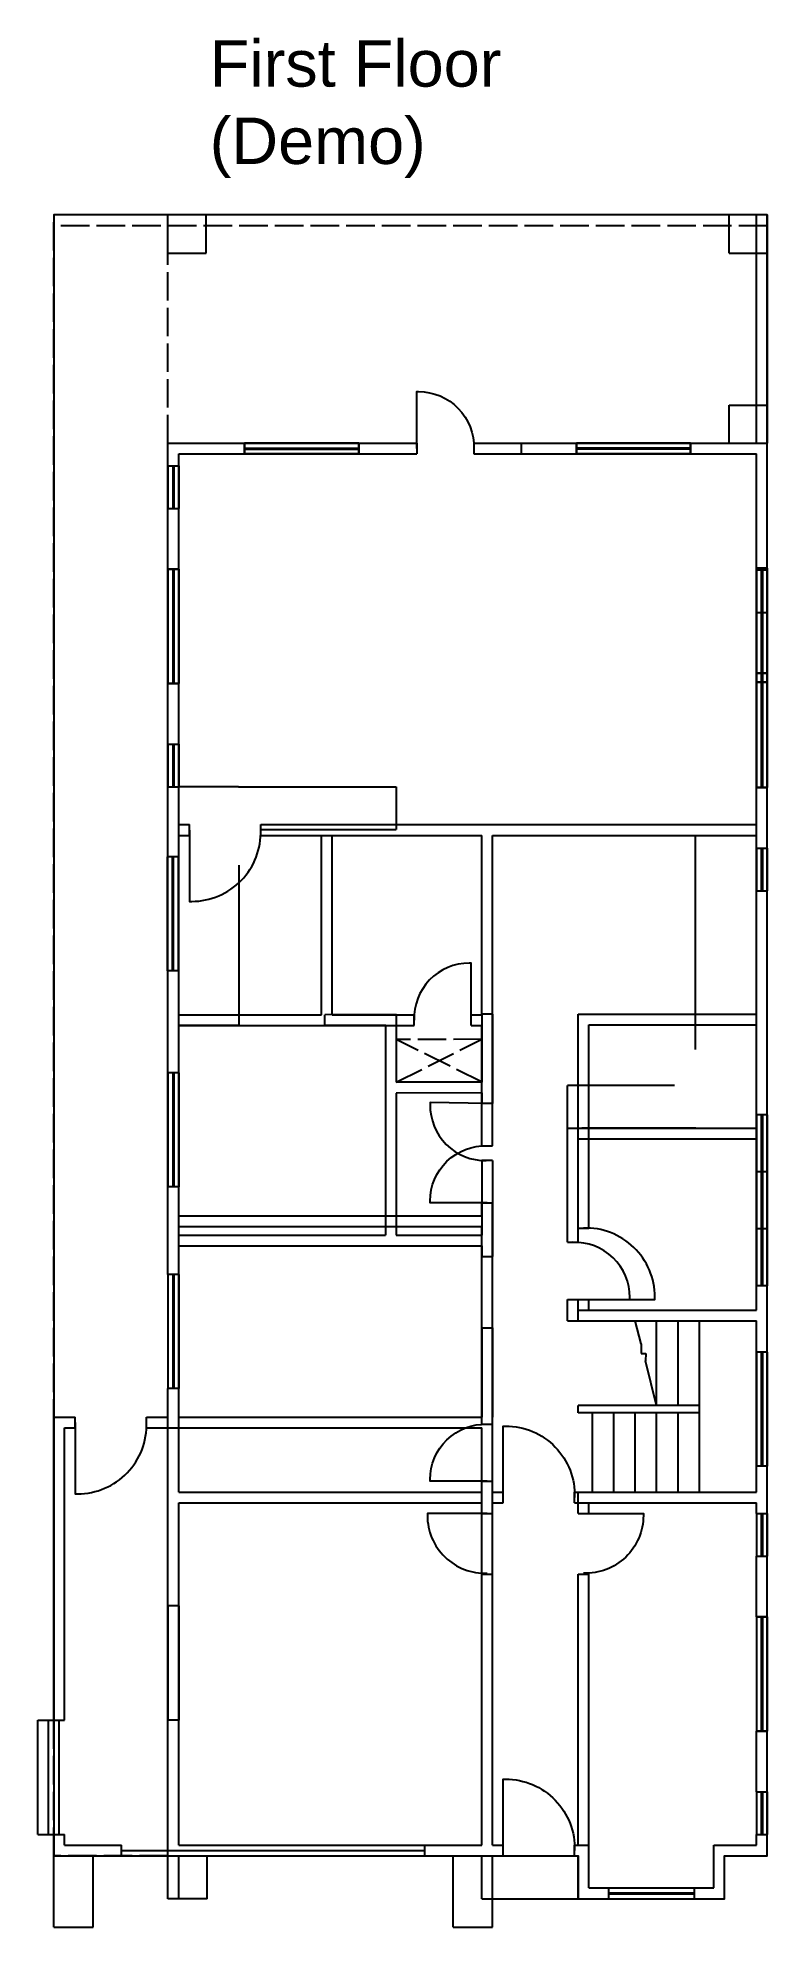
# Model space of a CAD drawing. Header units: inches. Extents: x 128 to 5112, y 389 to 3373.
# Drawn here: x 4805 to 5112, y 1201 to 1995 of the extents above; entities that cross this region are included whole.
import ezdxf

# ---------------------------------------------------------------- set-up
doc = ezdxf.new("R2010")
doc.units = ezdxf.units.IN
doc.linetypes.add('ACAD_ISO02W100', pattern=[15, 12, -3])
for name, color, linetype in [('2d stair', 104, 'Continuous'), ('3d wall', 2, 'Continuous'), ('3d window', 150, 'Continuous'), ('door', 10, 'Continuous'), ('wall', 7, 'Continuous'), ('window', 200, 'Continuous')]:
    doc.layers.add(name, color=color, linetype=linetype)
doc.styles.get("Standard").update_dxf_attribs({"font": 'arial.ttf'})

msp = doc.modelspace()

# ---------------------------------------------------------------- texts
at = {"layer": 'wall', "insert": (4877.63, 1994.1, -44.33), "char_height": 19.5045, "width": 254.3075, "attachment_point": 1}
msp.add_mtext('First Floor ^J(Demo)', dxfattribs=at)

# ---------------------------------------------------------------- blocks, each defined once
blk = doc.blocks.new('d door')
at = {"layer": 'door'}
blk.add_lwpolyline([(0, 0), (0, 30), (1, 30, -0.424176), (30, 0, 1.034483)], format="xyb", dxfattribs=at)
blk = doc.blocks.new('*U32')
at = {"layer": 'door'}
blk.add_lwpolyline([(0, 0), (0.4, 24), (1.2, 23.98, -0.424176), (24, -0.4, 1.034483)], format="xyb", dxfattribs=at)
blk = doc.blocks.new('*U33')
at = {"layer": 'door'}
blk.add_lwpolyline([(0, 0), (0, 24), (0.8, 24, -0.424176), (24, 0, 1.034483)], format="xyb", dxfattribs=at)
blk = doc.blocks.new('*U34')
at = {"layer": 'door'}
blk.add_lwpolyline([(0, 0), (0, 24), (0.8, 24, -0.424176), (24, 0, 1.034483)], format="xyb", dxfattribs=at)
blk = doc.blocks.new('*U35')
at = {"layer": 'door'}
blk.add_lwpolyline([(0, 0), (0, 25.17), (-0.84, 25.17, 0.424176), (-25.17, 0, -1.034483)], format="xyb", dxfattribs=at)
blk = doc.blocks.new('*U36')
at = {"layer": 'door'}
blk.add_lwpolyline([(0, 0), (0, 24), (0.8, 24, -0.424176), (24, 0, 1.034483)], format="xyb", dxfattribs=at)
blk = doc.blocks.new('*U37')
at = {"layer": 'door'}
blk.add_lwpolyline([(0, 0), (0, 24), (-0.8, 24, 0.424176), (-24, 0, -1.034483)], format="xyb", dxfattribs=at)
blk = doc.blocks.new('*U38')
at = {"layer": 'door'}
blk.add_lwpolyline([(0, 0), (0, 30), (-1, 30, 0.424176), (-30, 0, -1.034483)], format="xyb", dxfattribs=at)

# ---------------------------------------------------------------- linework, layer by layer
at = {"layer": '2d stair'}
for p, q in [((5059.01, 1445.98, 12), (5056.57, 1455.63, 12)), ((5059.01, 1445.98, 142), (5056.57, 1455.63, 142)), ((5065.57, 1419.96, 12), (5065.57, 1455.63, 12)), ((5065.57, 1419.96, 142), (5065.57, 1455.63, 142)), ((5074.57, 1419.96, 12), (5074.57, 1455.63, 12)), ((5074.57, 1419.96, 142), (5074.57, 1455.63, 142)), ((5083.57, 1419.96, 12), (5083.57, 1455.63, 12)), ((5083.57, 1419.96, 142), (5083.57, 1455.63, 142)), ((5059.01, 1445.98, 12), (5059.03, 1441.94, 12)), ((5059.01, 1445.98, 142), (5059.03, 1441.94, 142)), ((5059.03, 1441.94, 12), (5061.07, 1441.94, 12)), ((5059.03, 1441.94, 142), (5061.07, 1441.94, 142)), ((5061.07, 1441.94, 12), (5060.83, 1438.74, 12)), ((5061.07, 1441.94, 142), (5060.83, 1438.74, 142)), ((5065.57, 1419.96, 12), (5060.83, 1438.74, 12)), ((5065.57, 1419.96, 142), (5060.83, 1438.74, 142)), ((5083.57, 1419.96, 12), (5032.57, 1419.96, 12)), ((5032.57, 1416.96, 12), (5032.57, 1419.96, 12)), ((5083.57, 1419.96, 142), (5032.57, 1419.96, 142)), ((5032.57, 1416.96, 142), (5032.57, 1419.96, 142)), ((5083.57, 1416.96, 12), (5032.57, 1416.96, 12)), ((5083.57, 1416.96, 142), (5032.57, 1416.96, 142)), ((5038.57, 1383.63, 12), (5038.57, 1416.96, 12)), ((5038.57, 1383.63, 142), (5038.57, 1416.96, 142)), ((5047.57, 1383.63, 12), (5047.57, 1416.96, 12)), ((5047.57, 1383.63, 142), (5047.57, 1416.96, 142)), ((5056.57, 1383.63, 12), (5056.57, 1416.96, 12)), ((5056.57, 1383.63, 142), (5056.57, 1416.96, 142)), ((5065.57, 1383.63, 12), (5065.57, 1416.96, 12)), ((5065.57, 1383.63, 142), (5065.57, 1416.96, 142)), ((5074.57, 1383.63, 12), (5074.57, 1416.96, 12)), ((5074.57, 1383.63, 142), (5074.57, 1416.96, 142)), ((5083.57, 1416.96, 12), (5083.57, 1419.96, 12)), ((5083.57, 1416.96, 142), (5083.57, 1419.96, 142)), ((5083.57, 1383.63, 12), (5083.57, 1416.96, 12)), ((5083.57, 1383.63, 142), (5083.57, 1416.96, 142))]:
    msp.add_line(p, q, dxfattribs=at)
at = {"layer": '3d wall', "extrusion": (-1, 7.43051e-16, 0), "elevation": -4864.6}
msp.add_lwpolyline([(-1427.13, 142), (-1475.13, 142), (-1475.13, 142), (-1427.13, 142)], close=True, dxfattribs=at)
at = {"layer": '3d window'}
for p, q in [((4892.32, 1820.13, 166), (4892.32, 1824.63, 166)), ((4892.32, 1824.63, 166), (4892.32, 1820.13, 166)), ((4892.32, 1820.13, 166), (4892.32, 1824.63, 166)), ((4892.32, 1820.13, 166), (4892.32, 1824.63, 166)), ((4892.32, 1820.13, 166), (4892.32, 1824.63, 166)), ((4892.32, 1824.63, 166), (4892.32, 1820.13, 166)), ((4892.32, 1824.63, 166), (4940.32, 1824.63, 166)), ((4940.32, 1824.63, 166), (4892.32, 1824.63, 166)), ((4940.32, 1820.13, 166), (4892.32, 1820.13, 166)), ((4892.32, 1820.13, 166), (4940.32, 1820.13, 166)), ((4940.32, 1820.13, 166), (4940.32, 1824.63, 166)), ((4940.32, 1820.13, 166), (4940.32, 1824.63, 166)), ((4940.32, 1820.13, 166), (4940.32, 1824.63, 166)), ((4940.32, 1824.63, 166), (4940.32, 1820.13, 166)), ((4940.32, 1820.13, 166), (4940.32, 1824.63, 166)), ((4940.32, 1824.63, 166), (4940.32, 1820.13, 166)), ((5031.82, 1820.13, 166), (5031.82, 1824.63, 166)), ((5031.82, 1820.13, 166), (5031.82, 1824.63, 166)), ((5031.82, 1820.13, 166), (5031.82, 1824.63, 166)), ((5031.82, 1824.63, 166), (5031.82, 1820.13, 166)), ((5079.82, 1824.63, 166), (5031.82, 1824.63, 166)), ((5079.82, 1820.13, 166), (5031.82, 1820.13, 166)), ((5079.82, 1820.13, 166), (5079.82, 1824.63, 166)), ((5079.82, 1824.63, 166), (5079.82, 1820.13, 166)), ((4860.07, 1335.74, 166), (4860.07, 1287.74, 166)), ((4864.57, 1335.74, 166), (4860.07, 1335.74, 166)), ((4864.57, 1335.74, 166), (4864.57, 1287.74, 166)), ((4864.57, 1287.74, 166), (4860.07, 1287.74, 166))]:
    msp.add_line(p, q, dxfattribs=at)
at = {"layer": '3d window', "extrusion": (0, -1, 0)}
msp.add_line((4812.07, 1230.63, 12), (4828.57, 1230.63, 12), dxfattribs=at)
at = {"layer": 'door'}
for p, q in [((4805.32, 1239.63, 12), (4805.32, 1287.63, 12)), ((4805.32, 1287.63, 12), (4814.32, 1287.63, 12)), ((4809.82, 1239.63, 12), (4809.82, 1287.63, 12)), ((4814.32, 1239.63, 12), (4814.32, 1287.63, 12)), ((4805.32, 1239.63, 12), (4814.32, 1239.63, 12))]:
    msp.add_line(p, q, dxfattribs=at)
at = {"layer": 'wall', "linetype": 'ACAD_ISO02W100'}
for p, q in [((4812.07, 1230.63, 142), (4812.07, 1920.63, 142)), ((5112.07, 1920.63, 142), (4812.07, 1920.63, 142)), ((4812.07, 1410.63, 12), (4812.07, 1920.63, 12)), ((5112.07, 1920.63, 12), (4812.07, 1920.63, 12)), ((5112.07, 1916.13, 142), (4812.07, 1916.13, 142)), ((4860.07, 1824.63, 142), (4860.07, 1920.63, 142)), ((4992.09, 1574.02, 12), (4956.02, 1573.91, 12)), ((4956.07, 1555.91, 12), (4992.07, 1574.02, 12)), ((4992.14, 1556.02, 12), (4956.07, 1573.91, 12)), ((4860.07, 1230.63, 142), (4812.07, 1230.63, 142))]:
    msp.add_line(p, q, dxfattribs=at)
at = {"layer": 'wall'}
for p, q in [((4860.07, 1904.63, 12), (4860.07, 1920.63, 12)), ((4876.07, 1904.63, 12), (4876.07, 1920.63, 12)), ((5096.07, 1904.63, 12), (5096.07, 1920.63, 12)), ((5107.57, 1824.63, 142), (5107.57, 1920.63, 142)), ((5112.07, 1824.63, 142), (5112.07, 1920.63, 142)), ((5112.07, 1824.63, 12), (5112.07, 1920.63, 12)), ((5112.07, 1920.63, 142), (5112.07, 1824.63, 142)), ((4860.07, 1904.63, 12), (4876.07, 1904.63, 12)), ((5096.07, 1904.63, 12), (5112.07, 1904.63, 12)), ((5096.07, 1840.63, 12), (5112.07, 1840.63, 12)), ((5096.07, 1824.63, 12), (5096.07, 1840.63, 12)), ((4860.07, 1824.63, 12), (4964.67, 1824.63, 12)), ((4860.07, 1475.13, 12), (4860.07, 1824.63, 12)), ((4860.07, 1475.13, 142), (4860.07, 1824.63, 142)), ((4860.07, 1824.63, 142), (4964.67, 1824.63, 142)), ((4864.57, 1584.15, 12), (4864.57, 1820.13, 12)), ((4864.57, 1820.13, 12), (4940.32, 1820.13, 12)), ((4864.57, 1664.26, 142), (4864.57, 1820.13, 142)), ((4864.57, 1820.13, 142), (4940.32, 1820.13, 142)), ((4940.32, 1820.13, 12), (4964.67, 1820.13, 12)), ((4940.32, 1820.13, 142), (4964.67, 1820.13, 142)), ((4964.67, 1824.63, 12), (4964.67, 1820.13, 12)), ((4964.67, 1824.63, 142), (4964.67, 1820.13, 142)), ((4988.67, 1824.63, 12), (4988.67, 1820.13, 12)), ((4988.67, 1824.63, 12), (5112.07, 1824.63, 12)), ((4988.67, 1824.63, 142), (5112.07, 1824.63, 142)), ((4988.67, 1824.63, 142), (4988.67, 1820.13, 142)), ((4988.67, 1820.13, 12), (5107.57, 1820.13, 12)), ((4988.67, 1820.13, 142), (5107.57, 1820.13, 142)), ((5008.57, 1824.63, 142), (5008.57, 1820.13, 142)), ((5107.57, 1584.63, 12), (5107.57, 1820.13, 12)), ((5107.57, 1664.26, 142), (5107.57, 1820.13, 142)), ((5112.07, 1374.63, 12), (5112.07, 1824.63, 12)), ((5112.07, 1374.63, 142), (5112.07, 1824.63, 142)), ((4860.07, 1815.15, 12), (4864.57, 1815.15, 12)), ((4860.07, 1815.15, 12), (4864.57, 1815.15, 12)), ((4860.07, 1797.15, 12), (4864.57, 1797.15, 12)), ((4860.07, 1797.15, 12), (4864.57, 1797.15, 12)), ((4860.07, 1771.65, 12), (4860.07, 1797.15, 12)), ((4860.07, 1771.65, 142), (4860.07, 1797.15, 142)), ((4864.57, 1771.65, 12), (4864.57, 1797.15, 12)), ((4864.57, 1771.65, 142), (4864.57, 1797.15, 142)), ((5107.57, 1771.42, 12), (5112.07, 1771.42, 12)), ((5107.57, 1771.42, 12), (5112.07, 1771.42, 12)), ((5107.57, 1753.42, 12), (5112.07, 1753.42, 12)), ((5107.57, 1727.92, 12), (5107.57, 1753.42, 12)), ((5107.57, 1753.42, 12), (5112.07, 1753.42, 12)), ((5107.57, 1727.92, 142), (5107.57, 1753.42, 142)), ((5112.07, 1727.92, 12), (5112.07, 1753.42, 12)), ((5112.07, 1727.92, 142), (5112.07, 1753.42, 142)), ((4860.07, 1698.15, 12), (4860.07, 1723.65, 12)), ((4860.07, 1698.15, 142), (4860.07, 1723.65, 142)), ((4864.57, 1698.15, 12), (4864.57, 1723.65, 12)), ((4864.57, 1698.15, 142), (4864.57, 1723.65, 142)), ((4860.07, 1698.15, 12), (4864.57, 1698.15, 12)), ((4860.07, 1680.15, 12), (4864.57, 1680.15, 12)), ((4889.8, 1680.22, 12), (4864.3, 1680.15, 12)), ((4889.8, 1680.22, 12), (4937.8, 1680.22, 12)), ((4937.8, 1680.22, 12), (4956.07, 1680.22, 12)), ((4956.07, 1680.22, 12), (4956.07, 1662.22, 12)), ((5107.57, 1654.42, 12), (5107.57, 1679.92, 12)), ((5107.57, 1664.26, 142), (5107.57, 1679.92, 142)), ((5112.07, 1654.42, 12), (5112.07, 1679.92, 12)), ((5112.07, 1654.42, 142), (5112.07, 1679.92, 142)), ((4864.57, 1664.26, 142), (4869.07, 1664.26, 142)), ((4869.07, 1659.76, 142), (4869.07, 1664.26, 142)), ((4898.81, 1662.22, 12), (4937.8, 1662.22, 12)), ((4899.07, 1659.76, 142), (4899.07, 1664.26, 142)), ((4899.07, 1664.26, 142), (5107.57, 1664.26, 142)), ((4937.8, 1662.22, 12), (4956.07, 1662.22, 12)), ((4864.57, 1559.96, 142), (4864.57, 1659.76, 142)), ((4864.57, 1659.76, 142), (4869.07, 1659.76, 142)), ((4899.07, 1659.76, 142), (4992.07, 1659.76, 142)), ((4924.57, 1584.28, 142), (4924.57, 1659.76, 142)), ((4929.07, 1584.28, 142), (4929.07, 1659.76, 142)), ((4992.07, 1584.28, 142), (4992.07, 1659.76, 142)), ((4996.57, 1529.22, 142), (4996.57, 1659.76, 142)), ((4996.57, 1659.76, 142), (5107.57, 1659.76, 142)), ((5081.8, 1659.76, 142), (5081.8, 1569.66, 142)), ((5107.57, 1584.63, 142), (5107.57, 1659.76, 142)), ((5107.57, 1654.42, 142), (5107.57, 1659.76, 142)), ((5107.57, 1654.42, 12), (5112.07, 1654.42, 12)), ((4890.07, 1579.78, 12), (4890.07, 1647.2, 12)), ((5107.57, 1636.42, 12), (5112.07, 1636.42, 12)), ((5107.57, 1460.13, 142), (5107.57, 1636.42, 142)), ((4864.57, 1584.28, 142), (4924.57, 1584.28, 142)), ((4890.07, 1584.22, 12), (4864.57, 1584.15, 12)), ((4956.07, 1584.41, 12), (4926.07, 1584.33, 12)), ((4926.07, 1579.78, 12), (4926.07, 1584.33, 12)), ((4929.07, 1584.28, 142), (4963.57, 1584.28, 142)), ((4956.07, 1584.41, 12), (4956.07, 1555.91, 12)), ((4963.57, 1579.78, 142), (4963.57, 1584.28, 142)), ((4987.57, 1579.78, 142), (4987.57, 1584.28, 142)), ((4987.57, 1584.28, 142), (4992.07, 1584.28, 142)), ((4996.57, 1584.53, 12), (4992.07, 1584.52, 12)), ((4992.07, 1584.53, 12), (4992.07, 1584.52, 12)), ((4992.07, 1584.52, 12), (4992.07, 1556.02, 12)), ((4996.57, 1584.53, 12), (4996.57, 1547.03, 12)), ((5032.57, 1494.63, 12), (5032.57, 1584.63, 12)), ((5032.57, 1584.63, 12), (5107.57, 1584.63, 12)), ((4864.57, 1491.63, 12), (4864.57, 1579.78, 12)), ((4890.07, 1579.78, 12), (4864.57, 1579.78, 12)), ((4864.57, 1499.82, 142), (4864.57, 1579.78, 142)), ((4864.57, 1579.78, 142), (4963.57, 1579.78, 142)), ((4951.57, 1579.9, 12), (4926.07, 1579.83, 12)), ((4951.57, 1579.9, 12), (4951.57, 1491.63, 12)), ((4987.57, 1579.78, 142), (4992.07, 1579.78, 142)), ((4992.07, 1529.22, 142), (4992.07, 1579.78, 142)), ((5032.59, 1580.13, 12), (5032.57, 1580.13, 12)), ((5037.07, 1494.63, 12), (5037.07, 1580.13, 12)), ((5037.07, 1580.13, 12), (5107.57, 1580.13, 12)), ((5107.57, 1460.13, 12), (5107.57, 1580.13, 12)), ((4992.14, 1556.02, 12), (4956.07, 1555.91, 12)), ((4992.16, 1551.52, 12), (4956.07, 1551.41, 12)), ((4956.07, 1551.41, 12), (4956.07, 1491.63, 12)), ((4992.07, 1551.52, 12), (4992.07, 1547.02, 12)), ((5028.07, 1488.63, 142), (5028.07, 1554.63, 142)), ((5034.07, 1554.63, 142), (5028.07, 1554.63, 142)), ((5073.06, 1554.63, 142), (5034.07, 1554.63, 142)), ((4996.57, 1547.03, 12), (4992.07, 1547.02, 12)), ((5028.07, 1536.63, 142), (5107.57, 1536.63, 142)), ((5082.07, 1536.63, 142), (5034.07, 1536.63, 142)), ((5082.07, 1536.63, 142), (5107.57, 1536.71, 142)), ((4992.07, 1529.22, 142), (4996.57, 1529.22, 142)), ((5032.57, 1532.13, 142), (5107.57, 1532.13, 142)), ((5032.57, 1488.63, 142), (5032.57, 1532.13, 142)), ((4996.57, 1523.03, 12), (4992.07, 1523.02, 12)), ((4992.07, 1523.02, 12), (4992.07, 1491.63, 12)), ((4996.57, 1523.03, 12), (4996.57, 1482.63, 12)), ((4864.57, 1499.82, 142), (4864.57, 1511.96, 142)), ((4992.07, 1499.82, 142), (4992.07, 1505.22, 142)), ((4992.07, 1505.22, 142), (4996.57, 1505.22, 142)), ((4996.57, 1412.13, 142), (4996.57, 1505.22, 142)), ((4864.57, 1499.82, 142), (4992.07, 1499.82, 142)), ((4864.57, 1475.13, 142), (4864.57, 1495.32, 142)), ((4864.57, 1491.63, 142), (4864.57, 1495.32, 142)), ((4864.57, 1495.32, 142), (4992.07, 1495.32, 142)), ((4992.07, 1412.13, 142), (4992.07, 1495.32, 142)), ((5032.57, 1494.63, 12), (5037.07, 1494.63, 12)), ((4864.57, 1491.63, 12), (4951.57, 1491.63, 12)), ((4864.57, 1475.13, 12), (4864.57, 1487.13, 12)), ((4864.57, 1487.13, 12), (4992.07, 1487.13, 12)), ((4956.07, 1491.63, 12), (4992.07, 1491.63, 12)), ((4992.07, 1487.13, 12), (4992.07, 1482.63, 12)), ((4992.07, 1487.13, 12), (4992.07, 1482.63, 12)), ((5028.07, 1488.63, 142), (5032.57, 1488.63, 142)), ((4992.07, 1482.63, 12), (4996.57, 1482.63, 12)), ((5028.07, 1455.63, 142), (5028.07, 1464.63, 142)), ((5028.07, 1464.63, 142), (5032.57, 1464.63, 142)), ((5032.57, 1455.63, 12), (5032.57, 1464.63, 12)), ((5032.57, 1464.63, 12), (5037.07, 1464.63, 12)), ((5032.57, 1460.13, 142), (5032.57, 1464.63, 142)), ((5037.07, 1460.13, 12), (5037.07, 1464.63, 12)), ((5028.07, 1455.63, 142), (5107.57, 1455.63, 142)), ((5032.57, 1460.13, 142), (5107.57, 1460.13, 142)), ((5032.57, 1455.63, 12), (5107.57, 1455.63, 12)), ((5037.07, 1460.13, 12), (5107.57, 1460.13, 12)), ((5107.57, 1383.63, 12), (5107.57, 1455.63, 12)), ((5107.57, 1383.63, 142), (5107.57, 1455.63, 142)), ((4992.07, 1452.63, 12), (4996.57, 1452.63, 12)), ((4992.07, 1452.63, 12), (4992.07, 1415.13, 12)), ((4992.07, 1452.63, 12), (4992.07, 1415.13, 12)), ((4996.57, 1452.63, 12), (4996.57, 1415.13, 12)), ((4860.07, 1415.13, 12), (4860.07, 1427.13, 12)), ((4860.07, 1230.63, 142), (4860.07, 1427.13, 142)), ((4864.57, 1415.13, 12), (4864.57, 1427.13, 12)), ((4864.57, 1383.63, 142), (4864.57, 1427.13, 142)), ((4812.07, 1287.63, 12), (4812.07, 1415.13, 12)), ((4812.07, 1415.13, 12), (4821.07, 1415.13, 12)), ((4821.07, 1410.63, 12), (4821.07, 1415.13, 12)), ((4851.07, 1410.63, 12), (4851.07, 1415.13, 12)), ((4851.07, 1415.13, 12), (4860.07, 1415.13, 12)), ((4864.57, 1415.13, 12), (4992.07, 1415.13, 12)), ((4996.57, 1235.13, 12), (4996.57, 1415.13, 12)), ((4816.57, 1410.63, 12), (4821.07, 1410.63, 12)), ((4816.57, 1287.63, 12), (4816.57, 1410.63, 12)), ((4851.07, 1410.63, 12), (4992.07, 1410.63, 12)), ((4992.07, 1412.13, 142), (4996.57, 1412.13, 142)), ((4992.07, 1235.13, 12), (4992.07, 1410.63, 12)), ((4864.57, 1383.63, 142), (4992.07, 1383.63, 142)), ((4992.07, 1383.63, 142), (4992.07, 1388.13, 142)), ((4992.07, 1388.13, 142), (4996.57, 1388.13, 142)), ((4996.57, 1374.63, 142), (4996.57, 1388.13, 142)), ((4996.57, 1383.63, 12), (5001.07, 1383.63, 12)), ((5001.07, 1379.13, 12), (5001.07, 1383.63, 12)), ((5031.07, 1379.13, 12), (5031.07, 1383.63, 12)), ((5031.07, 1383.63, 12), (5107.57, 1383.63, 12)), ((5032.57, 1383.63, 142), (5107.57, 1383.63, 142)), ((5032.57, 1374.63, 142), (5032.57, 1383.63, 142)), ((4864.57, 1235.13, 142), (4864.57, 1379.13, 142)), ((4864.57, 1379.13, 142), (4992.07, 1379.13, 142)), ((4992.07, 1374.63, 142), (4992.07, 1379.13, 142)), ((4992.07, 1374.63, 142), (4996.57, 1374.63, 142)), ((4996.57, 1379.13, 12), (5001.07, 1379.13, 12)), ((5031.07, 1379.13, 12), (5107.57, 1379.13, 12)), ((5032.57, 1374.63, 142), (5037.07, 1374.63, 142)), ((5037.07, 1379.13, 142), (5107.57, 1379.13, 142)), ((5037.07, 1374.63, 142), (5037.07, 1379.13, 142)), ((5107.57, 1374.63, 12), (5107.57, 1379.13, 12)), ((5107.57, 1374.63, 142), (5107.57, 1379.13, 142)), ((5107.57, 1374.63, 12), (5112.07, 1374.63, 12)), ((5107.57, 1374.63, 12), (5112.07, 1374.63, 12)), ((5107.57, 1374.63, 166), (5112.07, 1374.63, 166)), ((5107.57, 1374.63, 166), (5112.07, 1374.63, 166)), ((5107.57, 1356.63, 12), (5112.07, 1356.63, 12)), ((5107.57, 1331.13, 12), (5107.57, 1356.63, 12)), ((5107.57, 1356.63, 12), (5112.07, 1356.63, 12)), ((5107.57, 1331.13, 142), (5107.57, 1356.63, 142)), ((5107.57, 1356.63, 166), (5112.07, 1356.63, 166)), ((5107.57, 1356.63, 166), (5112.07, 1356.63, 166)), ((5112.07, 1331.13, 12), (5112.07, 1356.63, 12)), ((5112.07, 1331.13, 142), (5112.07, 1356.63, 142)), ((4992.07, 1235.13, 142), (4992.07, 1349.13, 142)), ((4992.07, 1349.13, 142), (4996.57, 1349.13, 142)), ((4996.57, 1235.13, 142), (4996.57, 1349.13, 142)), ((5032.57, 1349.13, 142), (5037.07, 1349.13, 142)), ((5032.57, 1235.13, 142), (5032.57, 1349.13, 142)), ((5037.07, 1217.13, 142), (5037.07, 1349.49, 142)), ((4812.07, 1287.63, 12), (4816.57, 1287.63, 12)), ((5107.57, 1257.63, 12), (5107.57, 1283.13, 12)), ((5107.57, 1257.63, 142), (5107.57, 1283.13, 142)), ((5112.07, 1257.63, 12), (5112.07, 1283.13, 12)), ((5112.07, 1257.63, 142), (5112.07, 1283.13, 142)), ((5107.57, 1257.63, 12), (5112.07, 1257.63, 12)), ((5107.57, 1257.63, 166), (5112.07, 1257.63, 166)), ((4812.07, 1200.63, 12), (4812.07, 1239.63, 12)), ((4812.07, 1239.63, 12), (4816.57, 1239.63, 12)), ((4816.57, 1235.13, 12), (4816.57, 1239.63, 12)), ((5107.57, 1235.13, 12), (5107.57, 1239.63, 12)), ((5107.57, 1239.63, 12), (5112.07, 1239.63, 12)), ((5107.57, 1235.13, 142), (5107.57, 1239.63, 142)), ((5107.57, 1239.63, 166), (5112.07, 1239.63, 166)), ((5112.07, 1230.63, 12), (5112.07, 1239.63, 12)), ((5112.07, 1230.63, 142), (5112.07, 1239.63, 142)), ((4816.57, 1235.13, 12), (4840.57, 1235.13, 12)), ((4840.57, 1230.63, 12), (4840.57, 1235.13, 12)), ((4864.57, 1235.13, 142), (4992.07, 1235.13, 142)), ((4968.07, 1230.63, 12), (4968.07, 1235.13, 12)), ((4968.07, 1235.13, 12), (4992.07, 1235.13, 12)), ((4996.57, 1235.13, 12), (5001.07, 1235.13, 12)), ((4996.57, 1235.13, 142), (5001.07, 1235.13, 142)), ((5001.07, 1230.63, 12), (5001.07, 1235.13, 12)), ((5001.07, 1230.63, 166), (5001.07, 1235.13, 166)), ((5031.07, 1230.63, 12), (5031.07, 1235.13, 12)), ((5031.07, 1235.13, 12), (5037.07, 1235.13, 12)), ((5031.07, 1230.63, 166), (5031.07, 1235.13, 166)), ((5031.07, 1235.13, 142), (5032.57, 1235.13, 142)), ((5037.07, 1217.13, 12), (5037.07, 1235.13, 12)), ((5089.57, 1235.13, 12), (5107.57, 1235.13, 12)), ((5089.57, 1217.13, 12), (5089.57, 1235.13, 12)), ((5089.57, 1235.13, 142), (5107.57, 1235.13, 142)), ((5089.57, 1217.13, 142), (5089.57, 1235.13, 142)), ((4816.57, 1230.63, 12), (4840.57, 1230.63, 12)), ((4828.57, 1200.63, 12), (4828.57, 1230.63, 12)), ((4860.07, 1230.63, 142), (4996.57, 1230.63, 142)), ((4860.07, 1212.63, 142), (4860.07, 1230.63, 142)), ((4864.57, 1212.63, 142), (4864.57, 1230.63, 142)), ((4876.57, 1212.63, 142), (4876.57, 1230.63, 142)), ((4968.07, 1230.63, 12), (4992.07, 1230.63, 12)), ((4980.07, 1200.63, 12), (4980.07, 1230.63, 12)), ((4992.07, 1212.63, 142), (4992.07, 1230.63, 142)), ((4996.57, 1200.63, 12), (4996.57, 1230.63, 12)), ((4996.57, 1230.63, 12), (5001.07, 1230.63, 12)), ((4996.57, 1230.63, 142), (5001.07, 1230.63, 142)), ((5031.07, 1230.63, 12), (5032.57, 1230.63, 12)), ((5031.07, 1230.63, 142), (5032.57, 1230.63, 142)), ((5032.57, 1212.63, 12), (5032.57, 1230.63, 12)), ((5032.57, 1212.63, 142), (5032.57, 1230.63, 142)), ((5094.07, 1230.63, 12), (5112.07, 1230.63, 12)), ((5094.07, 1212.63, 12), (5094.07, 1230.63, 12)), ((5094.07, 1230.63, 142), (5112.07, 1230.63, 142)), ((5094.07, 1212.63, 142), (5094.07, 1230.63, 142)), ((5037.07, 1217.13, 12), (5045.32, 1217.13, 12)), ((5037.07, 1217.13, 142), (5045.32, 1217.13, 142)), ((5081.32, 1217.13, 12), (5089.57, 1217.13, 12)), ((5081.32, 1217.13, 142), (5089.57, 1217.13, 142)), ((4876.57, 1212.63, 142), (4860.07, 1212.63, 142)), ((4992.07, 1212.63, 142), (4996.57, 1212.63, 142)), ((4996.57, 1212.63, 142), (5045.32, 1212.63, 142)), ((5032.57, 1212.63, 12), (5045.32, 1212.63, 12)), ((5081.32, 1212.63, 12), (5094.07, 1212.63, 12)), ((5081.32, 1212.63, 142), (5094.07, 1212.63, 142)), ((4812.07, 1200.63, 12), (4828.57, 1200.63, 12)), ((4980.07, 1200.63, 12), (4996.57, 1200.63, 12))]:
    msp.add_line(p, q, dxfattribs=at)
at = {"layer": 'wall', "extrusion": (0, -1, 0)}
msp.add_line((4812.07, 1230.63, 12), (4828.57, 1230.63, 12), dxfattribs=at)
at = {"layer": 'wall'}
msp.add_lwpolyline([(4812.07, 1415.13), (4812.07, 1230.63), (4992.07, 1230.63), (5001.07, 1230.63), (5032.57, 1230.63), (5032.57, 1212.63), (5094.07, 1212.63), (5094.07, 1230.63), (5112.07, 1230.63), (5112.07, 1824.63), (5112.07, 1920.63), (4812.07, 1920.63), (4812.07, 1410.63)], dxfattribs=at)
at = {"layer": 'window'}
for p, q in [((4892.32, 1820.13, 12), (4892.32, 1824.63, 12)), ((4892.32, 1824.63, 12), (4892.32, 1820.13, 12)), ((4892.32, 1824.63, 12), (4940.32, 1824.63, 12)), ((4892.32, 1822.63, 12), (4940.32, 1822.63, 12)), ((4892.32, 1822.13, 12), (4940.32, 1822.13, 12)), ((4892.32, 1820.13, 12), (4940.32, 1820.13, 12)), ((4940.32, 1820.13, 12), (4940.32, 1824.63, 12)), ((4940.32, 1820.13, 12), (4940.32, 1824.63, 12)), ((4940.32, 1820.13, 12), (4940.32, 1824.63, 12)), ((4940.32, 1824.63, 12), (4940.32, 1820.13, 12)), ((5031.82, 1820.13, 12), (5031.82, 1824.63, 12)), ((5031.82, 1820.13, 12), (5031.82, 1824.63, 12)), ((5031.82, 1820.13, 12), (5031.82, 1824.63, 12)), ((5031.82, 1824.63, 12), (5031.82, 1820.13, 12)), ((5079.82, 1824.63, 12), (5031.82, 1824.63, 12)), ((5079.82, 1822.63, 12), (5031.82, 1822.63, 12)), ((5079.82, 1822.13, 12), (5031.82, 1822.13, 12)), ((5079.82, 1820.13, 12), (5031.82, 1820.13, 12)), ((5079.82, 1820.13, 12), (5079.82, 1824.63, 12)), ((5079.82, 1824.63, 12), (5079.82, 1820.13, 12)), ((4860.07, 1815.15, 12), (4860.07, 1797.15, 12)), ((4862.07, 1815.15, 12), (4862.07, 1797.15, 12)), ((4862.57, 1815.15, 12), (4862.57, 1797.15, 12)), ((4864.57, 1815.15, 12), (4864.57, 1797.15, 12)), ((5107.57, 1772.13, 142), (5112.07, 1772.13, 142)), ((5112.07, 1772.13, 142), (5107.57, 1772.13, 142)), ((5107.57, 1772.13, 142), (5107.57, 1724.13, 142)), ((5109.57, 1772.13, 142), (5109.57, 1724.13, 142)), ((5110.07, 1772.13, 142), (5110.07, 1724.13, 142)), ((5112.07, 1772.13, 142), (5112.07, 1724.13, 142)), ((4860.07, 1771.65, 12), (4864.57, 1771.65, 12)), ((4864.57, 1771.65, 12), (4860.07, 1771.65, 12)), ((4860.07, 1771.65, 12), (4860.07, 1723.65, 12)), ((4860.07, 1771.65, 142), (4864.57, 1771.65, 142)), ((4864.57, 1771.65, 142), (4860.07, 1771.65, 142)), ((4860.07, 1771.65, 142), (4860.07, 1723.65, 142)), ((4862.07, 1771.65, 12), (4862.07, 1723.65, 12)), ((4862.07, 1771.65, 142), (4862.07, 1723.65, 142)), ((4862.57, 1771.65, 12), (4862.57, 1723.65, 12)), ((4862.57, 1771.65, 142), (4862.57, 1723.65, 142)), ((4864.57, 1771.65, 12), (4864.57, 1723.65, 12)), ((4864.57, 1771.65, 142), (4864.57, 1723.65, 142)), ((5107.57, 1771.42, 12), (5107.57, 1753.42, 12)), ((5109.57, 1771.42, 12), (5109.57, 1753.42, 12)), ((5110.07, 1771.42, 12), (5110.07, 1753.42, 12)), ((5112.07, 1771.42, 12), (5112.07, 1753.42, 12)), ((5107.57, 1727.92, 12), (5112.07, 1727.92, 12)), ((5112.07, 1727.92, 12), (5107.57, 1727.92, 12)), ((5107.57, 1727.92, 12), (5107.57, 1679.92, 12)), ((5107.57, 1724.13, 142), (5112.07, 1724.13, 142)), ((5107.57, 1724.13, 142), (5112.07, 1724.13, 142)), ((5107.57, 1724.13, 142), (5112.07, 1724.13, 142)), ((5112.07, 1724.13, 142), (5107.57, 1724.13, 142)), ((5109.57, 1727.92, 12), (5109.57, 1679.92, 12)), ((5110.07, 1727.92, 12), (5110.07, 1679.92, 12)), ((5112.07, 1727.92, 12), (5112.07, 1679.92, 12)), ((4860.07, 1723.65, 12), (4864.57, 1723.65, 12)), ((4860.07, 1723.65, 12), (4864.57, 1723.65, 12)), ((4860.07, 1723.65, 12), (4864.57, 1723.65, 12)), ((4864.57, 1723.65, 12), (4860.07, 1723.65, 12)), ((4860.07, 1723.65, 142), (4864.57, 1723.65, 142)), ((4860.07, 1723.65, 142), (4864.57, 1723.65, 142)), ((4860.07, 1723.65, 142), (4864.57, 1723.65, 142)), ((4864.57, 1723.65, 142), (4860.07, 1723.65, 142)), ((4860.07, 1698.15, 12), (4860.07, 1680.15, 12)), ((4862.07, 1698.15, 12), (4862.07, 1680.15, 12)), ((4862.57, 1698.15, 12), (4862.57, 1680.15, 12)), ((4864.57, 1698.15, 12), (4864.57, 1680.15, 12)), ((5107.57, 1679.92, 12), (5112.07, 1679.92, 12)), ((5107.57, 1679.92, 12), (5112.07, 1679.92, 12)), ((5107.57, 1679.92, 12), (5112.07, 1679.92, 12)), ((5112.07, 1679.92, 12), (5107.57, 1679.92, 12)), ((5107.57, 1654.42, 12), (5107.57, 1636.42, 12)), ((5109.57, 1654.42, 12), (5109.57, 1636.42, 12)), ((5110.07, 1654.42, 12), (5110.07, 1636.42, 12)), ((5112.07, 1654.42, 12), (5112.07, 1636.42, 12)), ((4864.3, 1650.77, 12), (4859.8, 1650.77, 12)), ((4859.8, 1650.77, 12), (4859.8, 1602.77, 12)), ((4864.3, 1650.77, 142), (4859.8, 1650.77, 142)), ((4859.8, 1650.77, 142), (4859.8, 1602.77, 142)), ((4861.8, 1650.77, 12), (4861.8, 1602.77, 12)), ((4861.8, 1650.77, 142), (4861.8, 1602.77, 142)), ((4862.3, 1650.77, 12), (4862.3, 1602.77, 12)), ((4862.3, 1650.77, 142), (4862.3, 1602.77, 142)), ((4864.3, 1650.77, 12), (4864.3, 1602.77, 12)), ((4864.3, 1650.77, 142), (4864.3, 1602.77, 142)), ((4864.3, 1602.77, 12), (4859.8, 1602.77, 12)), ((4864.3, 1602.77, 142), (4859.8, 1602.77, 142)), ((4864.57, 1559.96, 12), (4860.07, 1559.96, 12)), ((4860.07, 1559.96, 12), (4860.07, 1511.96, 12)), ((4864.57, 1559.96, 142), (4860.07, 1559.96, 142)), ((4860.07, 1559.96, 142), (4860.07, 1511.96, 142)), ((4862.07, 1559.96, 12), (4862.07, 1511.96, 12)), ((4862.07, 1559.96, 142), (4862.07, 1511.96, 142)), ((4862.57, 1559.96, 12), (4862.57, 1511.96, 12)), ((4862.57, 1559.96, 142), (4862.57, 1511.96, 142)), ((4864.57, 1559.96, 12), (4864.57, 1511.96, 12)), ((4864.57, 1559.96, 142), (4864.57, 1511.96, 142)), ((5112.07, 1542.31, 12), (5107.57, 1542.31, 12)), ((5107.57, 1542.31, 12), (5107.57, 1494.31, 12)), ((5109.57, 1542.31, 12), (5109.57, 1494.31, 12)), ((5110.07, 1542.31, 12), (5110.07, 1494.31, 12)), ((5112.07, 1542.31, 12), (5112.07, 1494.31, 12)), ((5112.07, 1518.31, 142), (5107.57, 1518.31, 142)), ((5107.57, 1518.31, 142), (5107.57, 1470.31, 142)), ((5109.57, 1518.31, 142), (5109.57, 1470.31, 142)), ((5110.07, 1518.31, 142), (5110.07, 1470.31, 142)), ((5112.07, 1518.31, 142), (5112.07, 1470.31, 142)), ((4864.57, 1511.96, 12), (4860.07, 1511.96, 12)), ((4864.57, 1511.96, 142), (4860.07, 1511.96, 142)), ((5112.07, 1494.31, 12), (5107.57, 1494.31, 12)), ((4864.57, 1475.13, 12), (4860.07, 1475.13, 12)), ((4860.07, 1475.13, 12), (4860.07, 1427.13, 12)), ((4864.57, 1475.13, 142), (4860.07, 1475.13, 142)), ((4860.07, 1475.13, 142), (4860.07, 1427.13, 142)), ((4862.07, 1475.13, 12), (4862.07, 1427.13, 12)), ((4862.07, 1475.13, 142), (4862.07, 1427.13, 142)), ((4862.57, 1475.13, 12), (4862.57, 1427.13, 12)), ((4862.57, 1475.13, 142), (4862.57, 1427.13, 142)), ((4864.57, 1475.13, 12), (4864.57, 1427.13, 12)), ((4864.57, 1475.13, 142), (4864.57, 1427.13, 142)), ((5112.07, 1470.31, 142), (5107.57, 1470.31, 142)), ((5112.07, 1442.46, 12), (5107.57, 1442.46, 12)), ((5107.57, 1442.46, 12), (5107.57, 1394.46, 12)), ((5112.07, 1442.46, 142), (5107.57, 1442.46, 142)), ((5107.57, 1442.46, 142), (5107.57, 1394.46, 142)), ((5109.57, 1442.46, 12), (5109.57, 1394.46, 12)), ((5109.57, 1442.46, 142), (5109.57, 1394.46, 142)), ((5110.07, 1442.46, 12), (5110.07, 1394.46, 12)), ((5110.07, 1442.46, 142), (5110.07, 1394.46, 142)), ((5112.07, 1442.46, 12), (5112.07, 1394.46, 12)), ((5112.07, 1442.46, 142), (5112.07, 1394.46, 142)), ((4864.57, 1427.13, 12), (4860.07, 1427.13, 12)), ((4864.57, 1427.13, 142), (4860.07, 1427.13, 142)), ((5112.07, 1394.46, 12), (5107.57, 1394.46, 12)), ((5112.07, 1394.46, 142), (5107.57, 1394.46, 142)), ((5107.57, 1374.63, 12), (5107.57, 1356.63, 12)), ((5107.57, 1374.63, 166), (5107.57, 1356.63, 166)), ((5109.57, 1374.63, 12), (5109.57, 1356.63, 12)), ((5110.07, 1374.63, 12), (5110.07, 1356.63, 12)), ((5112.07, 1374.63, 12), (5112.07, 1356.63, 12)), ((5112.07, 1374.63, 166), (5112.07, 1356.63, 166)), ((5107.57, 1331.13, 12), (5112.07, 1331.13, 12)), ((5112.07, 1331.13, 12), (5107.57, 1331.13, 12)), ((5107.57, 1331.13, 12), (5107.57, 1283.13, 12)), ((5107.57, 1331.13, 142), (5112.07, 1331.13, 142)), ((5112.07, 1331.13, 142), (5107.57, 1331.13, 142)), ((5107.57, 1331.13, 142), (5107.57, 1283.13, 142)), ((5109.57, 1331.13, 12), (5109.57, 1283.13, 12)), ((5109.57, 1331.13, 142), (5109.57, 1283.13, 142)), ((5110.07, 1331.13, 12), (5110.07, 1283.13, 12)), ((5110.07, 1331.13, 142), (5110.07, 1283.13, 142)), ((5112.07, 1331.13, 12), (5112.07, 1283.13, 12)), ((5112.07, 1331.13, 142), (5112.07, 1283.13, 142)), ((5107.57, 1283.13, 12), (5112.07, 1283.13, 12)), ((5107.57, 1283.13, 12), (5112.07, 1283.13, 12)), ((5107.57, 1283.13, 12), (5112.07, 1283.13, 12)), ((5112.07, 1283.13, 12), (5107.57, 1283.13, 12)), ((5107.57, 1283.13, 142), (5112.07, 1283.13, 142)), ((5107.57, 1283.13, 142), (5112.07, 1283.13, 142)), ((5107.57, 1283.13, 142), (5112.07, 1283.13, 142)), ((5112.07, 1283.13, 142), (5107.57, 1283.13, 142)), ((5107.57, 1257.63, 12), (5107.57, 1239.63, 12)), ((5107.57, 1257.63, 166), (5107.57, 1239.63, 166)), ((5109.57, 1257.63, 12), (5109.57, 1239.63, 12)), ((5110.07, 1257.63, 12), (5110.07, 1239.63, 12)), ((5112.07, 1257.63, 12), (5112.07, 1239.63, 12)), ((5112.07, 1257.63, 166), (5112.07, 1239.63, 166)), ((4840.57, 1232.88, 12), (4968.07, 1232.88, 12)), ((5045.32, 1217.13, 12), (5045.32, 1212.63, 12)), ((5045.32, 1217.13, 12), (5081.32, 1217.13, 12)), ((5045.32, 1217.13, 142), (5045.32, 1212.63, 142)), ((5045.32, 1217.13, 142), (5081.32, 1217.13, 142)), ((5081.32, 1217.13, 12), (5081.32, 1212.63, 12)), ((5081.32, 1217.13, 142), (5081.32, 1212.63, 142)), ((5045.32, 1215.13, 12), (5081.32, 1215.13, 12)), ((5045.32, 1215.13, 142), (5081.32, 1215.13, 142)), ((5045.32, 1214.63, 12), (5081.32, 1214.63, 12)), ((5045.32, 1214.63, 142), (5081.32, 1214.63, 142)), ((5045.32, 1212.63, 12), (5081.32, 1212.63, 12)), ((5045.32, 1212.63, 142), (5081.32, 1212.63, 142))]:
    msp.add_line(p, q, dxfattribs=at)

# ---------------------------------------------------------------- block references
at = {"layer": 'door'}
for name, p in [('*U33', (4964.67, 1822.38, 12)), ('*U33', (4964.67, 1822.38, 142)), ('d door', (5001.07, 1381.38, 12)), ('d door', (5001.07, 1232.88, 12))]:
    msp.add_blockref(name, p, dxfattribs=at)
at = {"layer": 'door', "rotation": 180}
msp.add_blockref('*U38', (4869.07, 1662.01, 142), dxfattribs=at)
at = {"layer": 'door', "xscale": -1}
for name, p, rotation in [('*U32', (4994.32, 1547.02, 12), 88.09031749224141), ('d door', (5034.82, 1464.63, 12), 270), ('d door', (4821.07, 1412.88, 12), 180)]:
    msp.add_blockref(name, p, dxfattribs=dict(at, rotation=rotation))
at = {"layer": 'wall'}
msp.add_blockref('*U37', (4987.57, 1582.03, 142), dxfattribs=at)
for name, p, rotation in [('*U34', (4994.32, 1505.22, 142), 90), ('*U34', (4994.32, 1388.13, 142), 90), ('*U35', (4994.32, 1374.63, 142), 90), ('*U35', (4994.32, 1374.63, 142), 90.00000000000001)]:
    msp.add_blockref(name, p, dxfattribs=dict(at, rotation=rotation))
at = {"layer": 'wall', "xscale": -1, "rotation": 270}
for name, p in [('*U36', (5030.32, 1464.63, 142)), ('*U35', (5034.82, 1374.63, 142))]:
    msp.add_blockref(name, p, dxfattribs=at)
at = {"layer": 'wall', "extrusion": (4.44089e-16, 0, -1), "xscale": -1, "rotation": 270}
msp.add_blockref('*U35', (-4994.32, 1374.63, -142), dxfattribs=at)

msp.set_redraw_order([(e.dxf.handle, doc.entitydb.next_handle()) for e in msp.query("TEXT MTEXT ATTDEF DIMENSION ARC_DIMENSION")])  # texts and dimensions are drawn at this point

doc.saveas('drawing.dxf')
